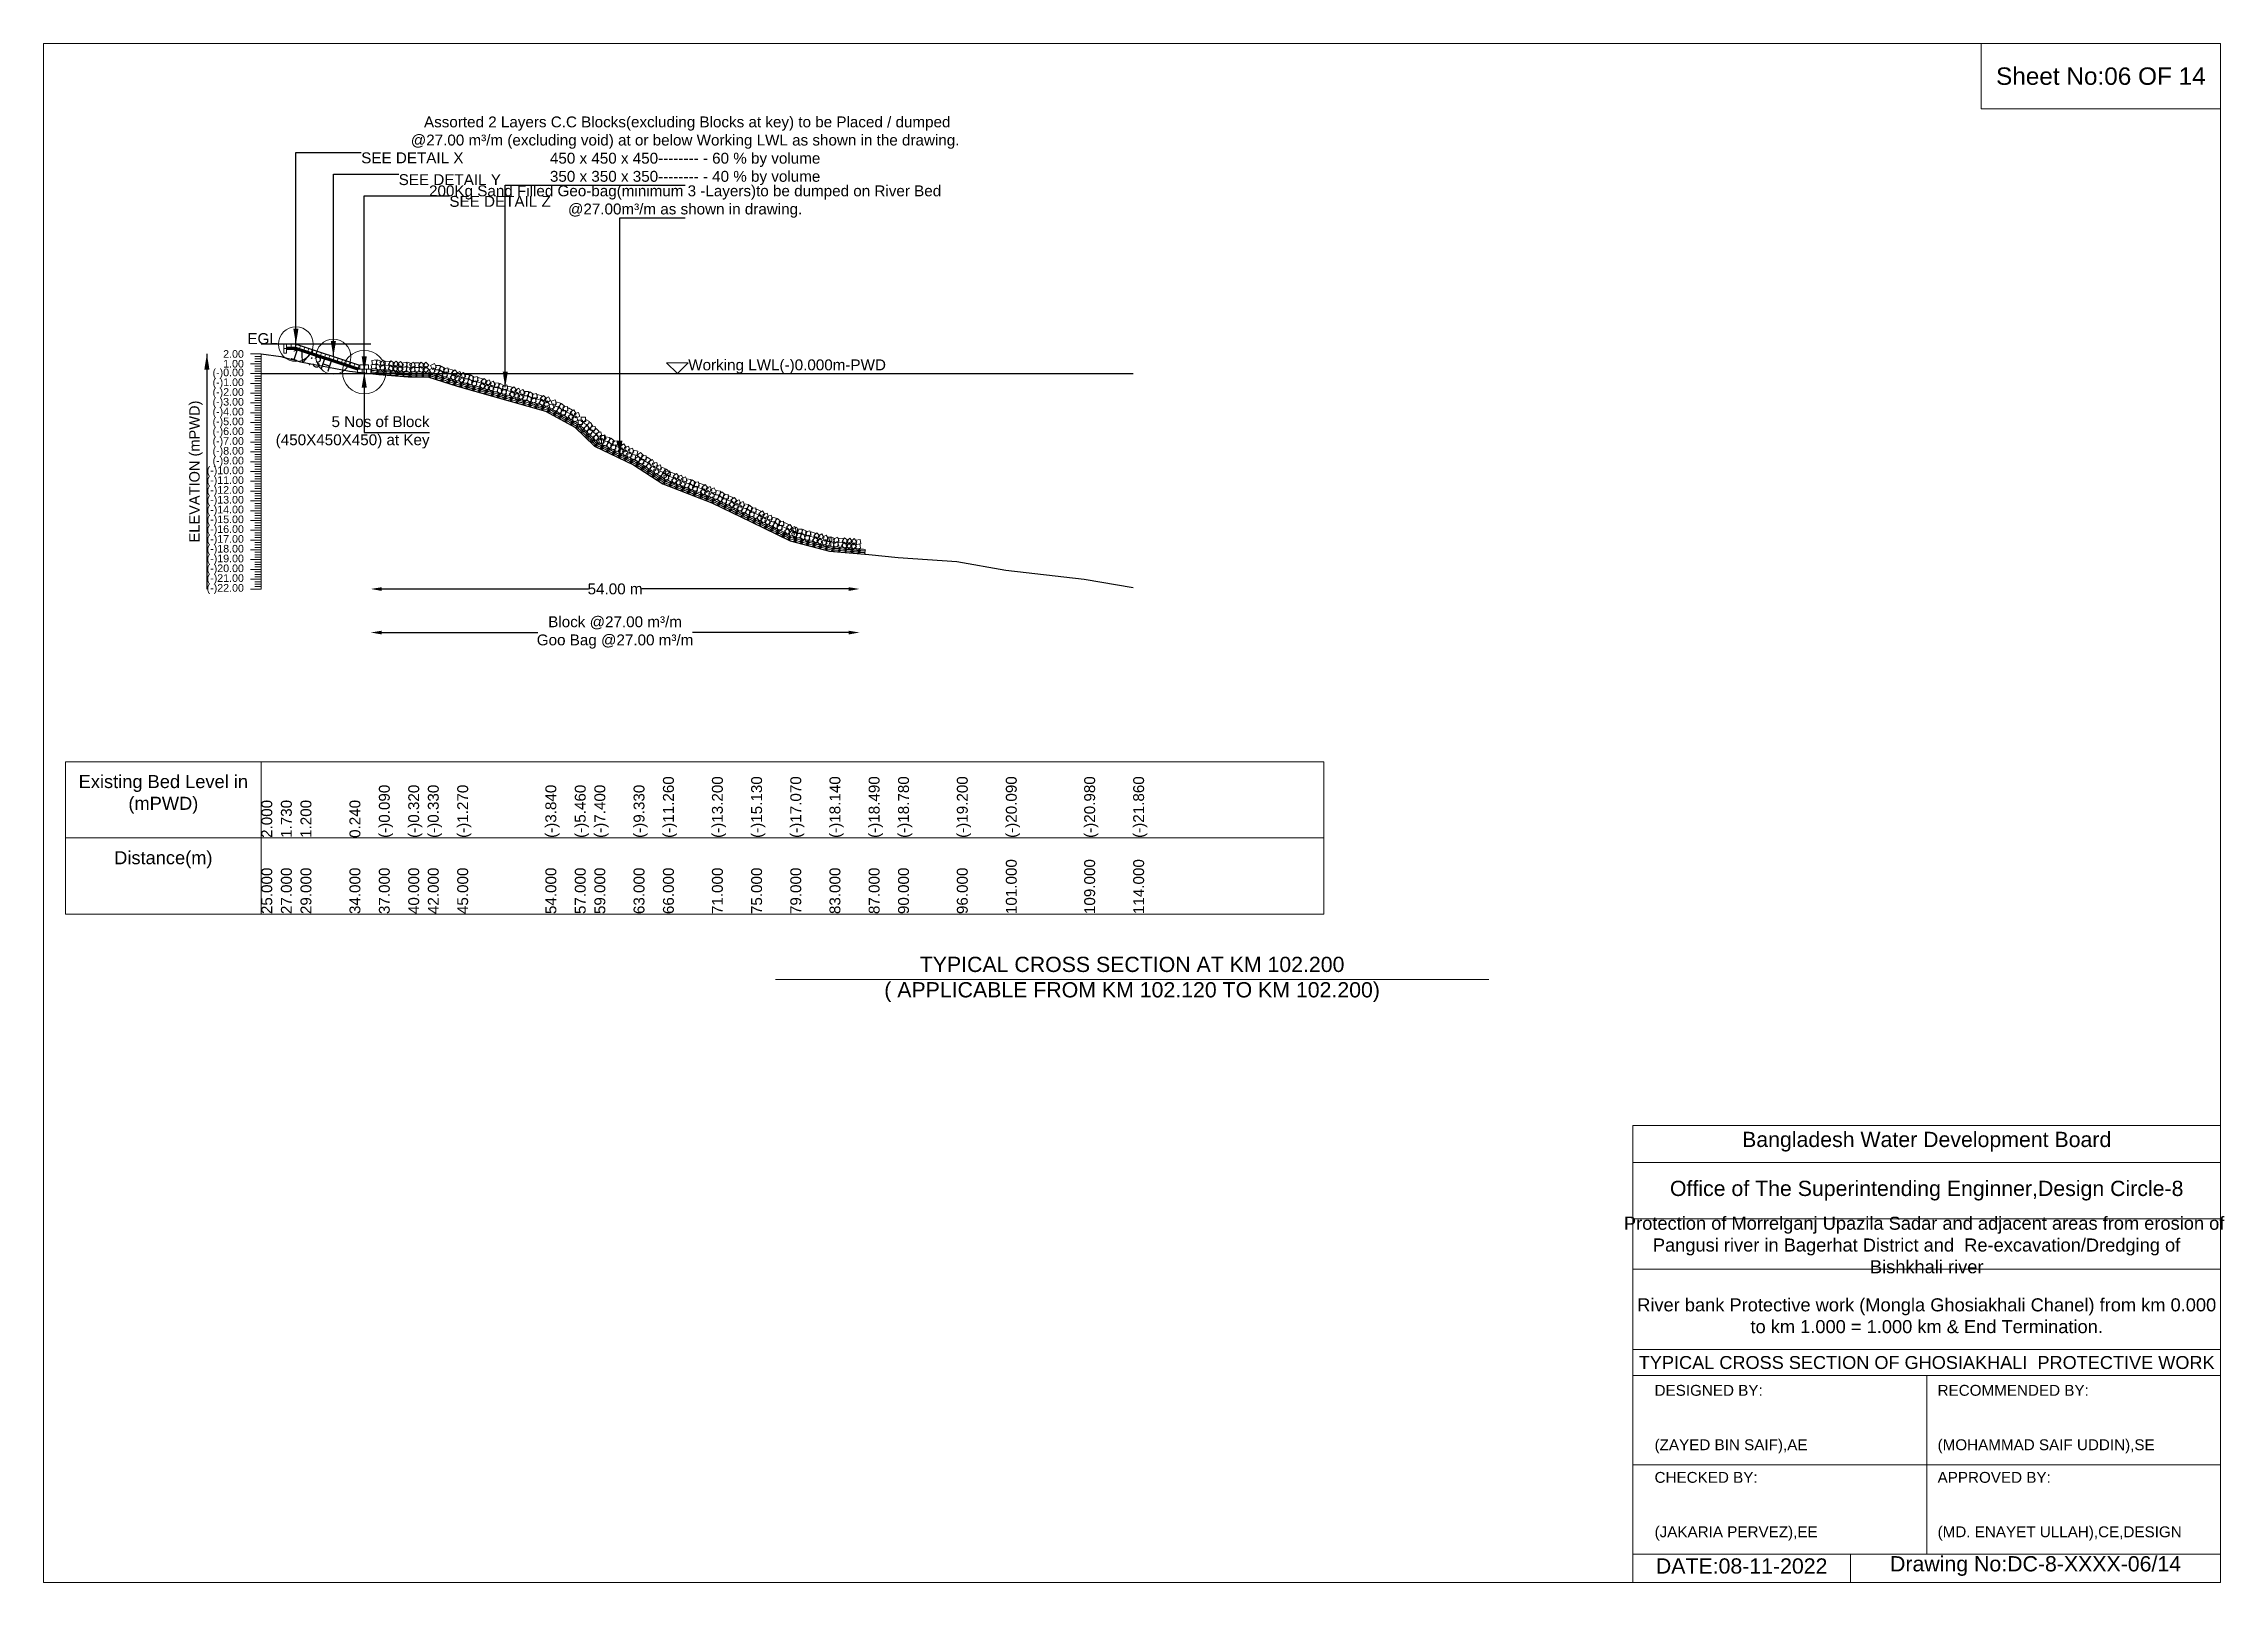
# Model space of a CAD drawing. Header units: inches. Extents: x 89000 to 305017, y -7071 to 0.
# Drawn here: x 175000 to 185017, y -7071 to 0 of the extents above; entities that cross this region are included whole.
import ezdxf

# ---------------------------------------------------------------- set-up
doc = ezdxf.new("R2010")
doc.units = ezdxf.units.IN
doc.header["$LTSCALE"] = 7
doc.header["$MEASUREMENT"] = 0
for name, color, linetype, lineweight in [('Cross section Data Border', 7, 'Continuous', 9), ('Cross Section Labels', 7, 'Continuous', 9), ('Existing_Bed_Level for Xsection', 7, 'Continuous', 25), ('Long Section Labels', 7, 'Continuous', 9)]:
    doc.layers.add(name, color=color, linetype=linetype, lineweight=lineweight)
doc.styles.get("Standard").update_dxf_attribs({"font": 'arial.ttf'})
doc.dimstyles.new('Appron Lebeling Style', dxfattribs={"dimtxt": 50, "dimasz": 50, "dimexe": 0.18, "dimexo": 0.0625, "dimgap": 0.09, "dimtad": 0, "dimtih": 1, "dimtoh": 1, "dimdec": 4, "dimzin": 0, "dimdsep": 46, "dimtxsty": 'Standard', "dimcen": 0.09, "dimse1": 1, "dimse2": 1, "dimadec": 0, "dimazin": 0, "dimtfac": 1, "dimtdec": 4, "dimtofl": 0, "dimtmove": 0, "dimatfit": 3, "dimfxl": 1, "dimtolj": 1, "dimtzin": 0, "dimarcsym": 0})
doc.dimstyles.get("Standard").update_dxf_attribs({"dimtxt": 0.18, "dimasz": 0.18, "dimexe": 0.18, "dimexo": 0.0625, "dimgap": 0.09, "dimtad": 0, "dimtih": 1, "dimtoh": 1, "dimdec": 4, "dimzin": 0, "dimdsep": 46, "dimtxsty": 'Standard', "dimcen": 0.09, "dimadec": 0, "dimazin": 0, "dimtfac": 1, "dimtdec": 4, "dimtofl": 0, "dimtmove": 0, "dimatfit": 3, "dimfxl": 1, "dimtolj": 1, "dimtzin": 0, "dimarcsym": 0})

msp = doc.modelspace()

# ---------------------------------------------------------------- texts
at = {"layer": 'Cross section Data Border', "char_height": 60, "width": 800, "attachment_point": 5}
for s, insert in [('Existing Bed Level in (mPWD)', (175550, -3450)), ('Distance(m)', (175550, -3750))]:
    msp.add_mtext(s, dxfattribs=dict(at, insert=insert))
at = {"layer": 'Cross Section Labels'}
for s, insert, char_height, attachment_point in [('Sheet No:06 OF 14', (184450, -150), 80, 5), (' Assorted 2 Layers C.C Blocks(excluding Blocks at key) to be Placed / dumped^J@27.00 m³/m (excluding void) at or below Working LWL as shown in the drawing.^J450 x 450 x 450-------- - 60 % by volume^J350 x 350 x 350-------- - 40 % by volume', (177946.79597, -650), 50, 8), ('SEE DETAIL X', (176458.93182, -500), 50, 1), ('SEE DETAIL Y', (176631.05682, -600), 50, 1), ('200Kg Sand Filled Geo-bag(minimum 3 -Layers)to be dumped on River Bed^J@27.00m³/m as shown in drawing.', (177946.79597, -800), 50, 8), ('SEE DETAIL Z', (176863.93182, -700), 50, 1), ('EGL', (176075.74107, -1381.3), 50, 9), ('Working LWL(-)0.000m-PWD', (177961.18182, -1516.3), 50, 7), ('5 Nos of Block ^J(450X450X450) at Key', (176772.80682, -1786.3), 50, 6), ('TYPICAL CROSS SECTION AT KM 102.200^J( APPLICABLE FROM KM 102.120 TO KM 102.200)', (180000, -4300), 70, 5), ('Bangladesh Water Development Board', (183650, -5046), 70, 5), ('Office of The Superintending Enginner,Design Circle-8', (183650, -5271), 70, 5)]:
    msp.add_mtext(s, dxfattribs=dict(at, insert=insert, char_height=char_height, attachment_point=attachment_point))
at = {"layer": 'Cross Section Labels', "insert": (176237.87919, -1431.33287), "char_height": 50, "attachment_point": 2, "rotation": 341.565051177}
msp.add_mtext('1V:3H', dxfattribs=at)
at = {"layer": 'Cross Section Labels'}
for s, insert, char_height, width, attachment_point in [('Protection of Morrelganj Upazila Sadar and adjacent areas from erosion of  Pangusi river in Bagerhat District and  Re-excavation/Dredging of     Bishkhali river', (183650, -5521), 60, 2800, 5), ('River bank Protective work (Mongla Ghosiakhali Chanel) from km 0.000 to km 1.000 = 1.000 km & End Termination.', (183650, -5846), 60, 2700, 5), ('TYPICAL CROSS SECTION OF GHOSIAKHALI  PROTECTIVE WORK', (183650, -6061), 59.5765532, 2800, 5), ('DESIGNED BY:^J^J^J(ZAYED BIN SAIF),AE', (182400, -6321), 50, 1400, 4), ('RECOMMENDED BY:^J^J^J(MOHAMMAD SAIF UDDIN),SE', (183700, -6321), 50, 1400, 4), ('CHECKED BY:^J^J^J(JAKARIA PERVEZ),EE', (182400, -6721), 50, 1400, 4), ('APPROVED BY:^J^J^J(MD. ENAYET ULLAH),CE,DESIGN', (183700, -6721), 50, 1400, 4), ('DATE:08-11-2022', (182800, -6996), 70, 1400, 5), ('Drawing No:DC-8-XXXX-06/14', (184150, -6996), 70, 2200, 5)]:
    msp.add_mtext(s, dxfattribs=dict(at, insert=insert, char_height=char_height, width=width, attachment_point=attachment_point))
at = {"layer": 'Long Section Labels', "char_height": 35, "attachment_point": 6}
for s, insert in [('(-)0.00', (175920, -1516.3)), ('2.00', (175920, -1426.3)), ('1.00', (175920, -1471.3)), ('(-)1.00', (175920, -1561.3)), ('(-)2.00', (175920, -1606.3)), ('(-)3.00', (175920, -1651.3)), ('(-)4.00', (175920, -1696.3)), ('(-)5.00', (175920, -1741.3)), ('(-)6.00', (175920, -1786.3)), ('(-)7.00', (175920, -1831.3)), ('(-)8.00', (175920, -1876.3)), ('(-)9.00', (175920, -1921.3)), ('(-)10.00', (175920, -1966.3)), ('(-)11.00', (175920, -2011.3)), ('(-)12.00', (175920, -2056.3)), ('(-)13.00', (175920, -2101.3)), ('(-)14.00', (175920, -2146.3)), ('(-)15.00', (175920, -2191.3)), ('(-)16.00', (175920, -2236.3)), ('(-)17.00', (175920, -2281.3)), ('(-)18.00', (175920, -2326.3)), ('(-)19.00', (175920, -2371.3)), ('(-)20.00', (175920, -2416.3)), ('(-)21.00', (175920, -2461.3)), ('(-)22.00', (175920, -2506.3))]:
    msp.add_mtext(s, dxfattribs=dict(at, insert=insert))
at = {"layer": 'Long Section Labels', "rotation": 90}
for s, insert, char_height, attachment_point in [('ELEVATION (mPWD)', (175700, -1966.3), 48, 5), ('(-)11.260', (177845, -3650), 50, 1), ('(-)13.200', (178070, -3650), 50, 1), ('(-)15.130', (178250, -3650), 50, 1), ('(-)17.070', (178430, -3650), 50, 1), ('(-)18.140', (178610, -3650), 50, 1), ('(-)18.490', (178790, -3650), 50, 1), ('(-)18.780', (178925, -3650), 50, 1), ('(-)19.200', (179195, -3650), 50, 1), ('(-)20.090', (179420, -3650), 50, 1), ('(-)20.980', (179780, -3650), 50, 1), ('(-)21.860', (180005, -3650), 50, 1), ('2.000', (176000, -3650), 50, 1), ('1.730', (176090, -3650), 50, 1), ('1.200', (176180, -3650), 50, 1), ('0.240', (176405, -3650), 50, 1), ('(-)0.090', (176540, -3650), 50, 1), ('(-)0.320', (176675, -3650), 50, 1), ('(-)0.330', (176765, -3650), 50, 1), ('(-)1.270', (176900, -3650), 50, 1), ('(-)3.840', (177305, -3650), 50, 1), ('(-)5.460', (177440, -3650), 50, 1), ('(-)7.400', (177530, -3650), 50, 1), ('(-)9.330', (177710, -3650), 50, 1), ('25.000', (176000, -4000), 50, 1), ('27.000', (176090, -4000), 50, 1), ('29.000', (176180, -4000), 50, 1), ('34.000', (176405, -4000), 50, 1), ('37.000', (176540, -4000), 50, 1), ('40.000', (176675, -4000), 50, 1), ('42.000', (176765, -4000), 50, 1), ('45.000', (176900, -4000), 50, 1), ('54.000', (177305, -4000), 50, 1), ('57.000', (177440, -4000), 50, 1), ('59.000', (177530, -4000), 50, 1), ('63.000', (177710, -4000), 50, 1), ('66.000', (177845, -4000), 50, 1), ('71.000', (178070, -4000), 50, 1), ('75.000', (178250, -4000), 50, 1), ('79.000', (178430, -4000), 50, 1), ('83.000', (178610, -4000), 50, 1), ('87.000', (178790, -4000), 50, 1), ('90.000', (178925, -4000), 50, 1), ('96.000', (179195, -4000), 50, 1), ('101.000', (179420, -4000), 50, 1), ('109.000', (179780, -4000), 50, 1), ('114.000', (180005, -4000), 50, 1)]:
    msp.add_mtext(s, dxfattribs=dict(at, insert=insert, char_height=char_height, attachment_point=attachment_point))

# ---------------------------------------------------------------- blocks, each defined once
blk = doc.blocks.new('*D47')
at = {"layer": 'Cross Section Labels', "color": 0, "lineweight": -2, "transparency": 16777216}
for p, q in [((176553, -2506), (177503, -2506)), ((178698, -2506), (177748, -2506))]:
    blk.add_line(p, q, dxfattribs=at)
at = {"layer": 'Cross Section Labels', "color": 0, "transparency": 16777216}
for points in [[(176553, -2498), (176553, -2515), (176503, -2506)], [(178698, -2498), (178698, -2515), (178748, -2506)]]:
    blk.add_solid(points, dxfattribs=at)
at = {"layer": 'Defpoints', "color": 0, "transparency": 16777216}
for p in [(176503, -1516), (178748, -2345), (178748, -2506)]:
    blk.add_point(p, dxfattribs=at)
at = {"layer": 'Cross Section Labels', "color": 0, "transparency": 16777216, "insert": (177625, -2506), "char_height": 50, "attachment_point": 5}
blk.add_mtext('\\A1;54.00 m', dxfattribs=at)
blk = doc.blocks.new('*D48')
at = {"layer": 'Cross Section Labels', "color": 0, "lineweight": -2, "transparency": 16777216}
for p, q in [((176553, -2706), (177270, -2706)), ((178698, -2706), (177981, -2706))]:
    blk.add_line(p, q, dxfattribs=at)
at = {"layer": 'Cross Section Labels', "color": 0, "transparency": 16777216}
for points in [[(176553, -2698), (176553, -2715), (176503, -2706)], [(178698, -2698), (178698, -2715), (178748, -2706)]]:
    blk.add_solid(points, dxfattribs=at)
at = {"layer": 'Defpoints', "color": 0, "transparency": 16777216}
for p in [(176503, -1516), (178748, -2345), (178748, -2706)]:
    blk.add_point(p, dxfattribs=at)
at = {"layer": 'Cross Section Labels', "color": 0, "transparency": 16777216, "insert": (177625, -2706), "char_height": 50, "attachment_point": 5}
blk.add_mtext('\\A1;Block @27.00 m³/m ^JGoo Bag @27.00 m³/m ', dxfattribs=at)

# ---------------------------------------------------------------- dimensions: what is measured, and where the dimension line sits
at = {"layer": 'Cross Section Labels'}
for base, text, picture, middle in [((178747.60285, -2506.3), '54.00 m', '*D47', (177625.39233, -2506.3)), ((178747.60285, -2706.3), 'Block @27.00 m³/m ^JGoo Bag @27.00 m³/m ', '*D48', (177625.39233, -2706.3))]:
    dim = msp.add_linear_dim(base=base, p1=(176503.18182, -1516.3), p2=(178747.60285, -2344.64025), text=text, dimstyle='Appron Lebeling Style', dxfattribs=at)
    dim.commit()
    dim.dimension.update_dxf_attribs({"geometry": picture, "text_midpoint": middle})

# ---------------------------------------------------------------- linework, layer by layer
at = {"layer": 'Cross section Data Border'}
msp.add_lwpolyline([(175100, -3300), (180881.41334, -3300), (180881.41334, -4000), (175100, -4000)], close=True, dxfattribs=at)
for points in [[(176000, -3300), (176000, -4000)], [(175100, -3650), (180881.41334, -3650)]]:
    msp.add_lwpolyline(points, dxfattribs=at)
at = {"layer": 'Cross Section Labels'}
for points in [[(175000, 0), (185000, 0), (185000, -7071), (175000, -7071)], [(183900, 0), (185000, 0), (185000, -300), (183900, -300)], [(177911.18182, -1516.3), (177961.18182, -1466.3), (177861.18182, -1466.3)]]:
    msp.add_lwpolyline(points, close=True, dxfattribs=at)
for points in [[(178362, -4300), (180000, -4300), (181638, -4300)], [(182300, -7071), (182300, -4971), (185000, -4971)], [(182300, -5141), (185000, -5141)], [(182300, -5401), (185000, -5401)], [(182300, -5631), (185000, -5631)], [(182300, -6001), (185000, -6001)], [(182300, -6121), (185000, -6121)], [(183650, -6121), (183650, -6941)], [(182300, -6531), (185000, -6531)], [(182300, -6941), (185000, -6941)], [(183300, -6941), (183300, -7071)]]:
    msp.add_lwpolyline(points, dxfattribs=at)
for centre, radius in [((176158.93182, -1381.3), 80), ((176331.05682, -1438.675), 80), ((176472.80682, -1509.55), 100)]:
    msp.add_circle(centre, radius, dxfattribs=at)
at = {"layer": 'Existing_Bed_Level for Xsection'}
for points in [[(176503.18182, -1381.3), (176000, -1381.3)], [(176452.55682, -1479.175), (176161.01014, -1381.99278), (176158.93182, -1381.3), (176156.74107, -1381.3), (176116.24107, -1381.3)], [(176116.24107, -1394.8), (176156.74107, -1394.8), (176452.55682, -1493.40525)], [(176116.24107, -1399.3), (176156.01082, -1399.3), (176446.26082, -1496.05)], [(176000, -1426.3), (176090, -1438.45), (176180, -1462.3), (176405, -1505.5), (176540, -1520.35), (176675, -1530.7), (176765, -1531.15), (176900, -1573.45), (177305, -1689.1), (177440, -1762), (177530, -1849.3), (177710, -1936.15), (177845, -2023), (178070, -2110.3), (178250, -2197.15), (178430, -2284.45), (178610, -2332.6), (178790, -2348.35), (178925, -2361.4), (179195, -2380.3), (179420, -2420.35), (179780, -2460.4), (180005, -2500)], [(176116.24107, -1403.8), (176155.28057, -1403.8), (176442.43182, -1499.51708)], [(176000, -1516.3), (180005, -1516.3)]]:
    msp.add_lwpolyline(points, dxfattribs=at)
at = {"layer": 'Long Section Labels'}
for points in [[(176116.24107, -1381.3), (176102.74107, -1381.3), (176102.74107, -1401.55), (176116.24107, -1401.55)], [(176116.24107, -1401.55), (176102.74107, -1401.55), (176102.74107, -1421.8), (176116.24107, -1421.8)], [(176136.49107, -1381.3), (176116.24107, -1381.3), (176116.24107, -1394.8), (176136.49107, -1394.8)], [(176156.74107, -1381.3), (176136.49107, -1381.3), (176136.49107, -1394.8), (176156.74107, -1394.8)], [(176180.22098, -1388.39639), (176161.01014, -1381.99278), (176156.74107, -1394.8), (176175.95191, -1401.20361)], [(176199.43182, -1394.8), (176180.22098, -1388.39639), (176175.95191, -1401.20361), (176195.16274, -1407.60722)], [(176218.64265, -1401.20361), (176199.43182, -1394.8), (176195.16274, -1407.60722), (176214.37358, -1414.01084)], [(176237.85349, -1407.60722), (176218.64265, -1401.20361), (176214.37358, -1414.01084), (176233.58442, -1420.41445)], [(176257.06433, -1414.01084), (176237.85349, -1407.60722), (176233.58442, -1420.41445), (176252.79525, -1426.81806)], [(176276.27517, -1420.41445), (176257.06433, -1414.01084), (176252.79525, -1426.81806), (176272.00609, -1433.22167)], [(176295.486, -1426.81806), (176276.27517, -1420.41445), (176272.00609, -1433.22167), (176291.21693, -1439.62529)], [(176314.69684, -1433.22167), (176295.486, -1426.81806), (176291.21693, -1439.62529), (176310.42776, -1446.0289)], [(176333.90768, -1439.62529), (176314.69684, -1433.22167), (176310.42776, -1446.0289), (176329.6386, -1452.43251)], [(176353.11851, -1446.0289), (176333.90768, -1439.62529), (176329.6386, -1452.43251), (176348.84944, -1458.83612)], [(176372.32935, -1452.43251), (176353.11851, -1446.0289), (176348.84944, -1458.83612), (176368.06027, -1465.23973)], [(176391.54019, -1458.83612), (176372.32935, -1452.43251), (176368.06027, -1465.23973), (176387.27111, -1471.64335)], [(176410.75102, -1465.23973), (176391.54019, -1458.83612), (176387.27111, -1471.64335), (176406.48195, -1478.04696)], [(176429.96186, -1471.64335), (176410.75102, -1465.23973), (176406.48195, -1478.04696), (176425.69278, -1484.45057)], [(176449.1727, -1478.04696), (176429.96186, -1471.64335), (176425.69278, -1484.45057), (176444.90362, -1490.85418)], [(176462.68182, -1496.05), (176442.43182, -1496.05), (176442.43182, -1516.3), (176462.68182, -1516.3)], [(176472.80682, -1475.8), (176452.55682, -1475.8), (176452.55682, -1496.05), (176472.80682, -1496.05)], [(176482.93182, -1496.05), (176462.68182, -1496.05), (176462.68182, -1516.3), (176482.93182, -1516.3)], [(176493.05682, -1475.8), (176472.80682, -1475.8), (176472.80682, -1496.05), (176493.05682, -1496.05)], [(176503.18182, -1496.05), (176482.93182, -1496.05), (176482.93182, -1516.3), (176503.18182, -1516.3)], [(176525.33264, -1472.9853), (176505.31747, -1476.06028), (176508.39245, -1496.07545), (176528.40762, -1493.00047)], [(176527.54679, -1452.85672), (176507.53162, -1455.93169), (176510.6066, -1475.94686), (176530.62177, -1472.87189)], [(176550.1013, -1480.9865), (176531.23312, -1473.63436), (176523.88097, -1492.50254), (176542.74916, -1499.85469)], [(176552.31545, -1460.85792), (176533.44726, -1453.50577), (176526.09512, -1472.37395), (176544.9633, -1479.7261)], [(176560.83384, -1474.90583), (176542.56893, -1483.6497), (176551.31279, -1501.91462), (176569.57771, -1493.17075)], [(176562.3818, -1454.71508), (176544.11688, -1463.45895), (176552.86075, -1481.72387), (176571.12567, -1472.98)], [(176587.13342, -1480.63679), (176566.94267, -1479.08883), (176565.39472, -1499.27958), (176585.58546, -1500.82754)], [(176588.68138, -1460.44604), (176568.49063, -1458.89808), (176566.94267, -1479.08883), (176587.13342, -1480.63679)], [(176610.52707, -1488.85983), (176593.8085, -1477.43389), (176582.38257, -1494.15246), (176599.10113, -1505.57839)], [(176612.07503, -1468.66908), (176595.35646, -1457.24314), (176583.93052, -1473.96171), (176600.64909, -1485.38764)], [(176617.74582, -1478.77752), (176602.36899, -1491.95384), (176615.54531, -1507.33068), (176630.92214, -1494.15435)], [(176619.29378, -1458.58677), (176603.91694, -1471.76309), (176617.09327, -1487.13993), (176632.4701, -1473.96361)], [(176651.11376, -1495.69094), (176637.9252, -1480.32461), (176622.55886, -1493.51317), (176635.74743, -1508.87951)], [(176652.66172, -1475.50019), (176639.47316, -1460.13386), (176624.10682, -1473.32242), (176637.29538, -1488.68876)], [(176665.11113, -1484.33142), (176645.20847, -1488.06595), (176648.943, -1507.96861), (176668.84566, -1504.23408)], [(176666.65908, -1464.14067), (176646.75643, -1467.8752), (176650.49096, -1487.77786), (176670.39361, -1484.04333)], [(176690.1306, -1491.50998), (176671.02982, -1484.78519), (176664.30503, -1503.88596), (176683.4058, -1510.61076)], [(176691.67855, -1471.31923), (176672.57778, -1464.59444), (176665.85298, -1483.69521), (176684.95376, -1490.42001)], [(176698.88708, -1483.91506), (176681.29365, -1493.94172), (176691.32031, -1511.53515), (176708.91373, -1501.50849)], [(176698.98833, -1463.66532), (176681.3949, -1473.69197), (176691.42156, -1491.2854), (176709.01498, -1481.25874)], [(176725.52894, -1487.7521), (176705.27919, -1487.65086), (176705.17794, -1507.9006), (176725.42769, -1508.00185)], [(176725.63019, -1467.50236), (176705.38044, -1467.40111), (176705.27919, -1487.65086), (176725.52894, -1487.7521)], [(176749.45037, -1494.2825), (176731.95809, -1484.08042), (176721.756, -1501.5727), (176739.24829, -1511.77479)], [(176749.55162, -1474.03276), (176732.05934, -1463.83067), (176721.85725, -1481.32295), (176739.34953, -1491.52504)], [(176755.93023, -1483.71015), (176741.53423, -1497.95156), (176755.77564, -1512.34755), (176770.17164, -1498.10615)], [(176756.03148, -1463.4604), (176741.63548, -1477.70181), (176755.87689, -1492.09781), (176770.27289, -1477.8564)], [(176798.99207, -1507.13427), (176789.6024, -1489.19279), (176771.66092, -1498.58246), (176781.05059, -1516.52393)], [(176805.04681, -1487.81064), (176795.65714, -1469.86916), (176777.71566, -1479.25883), (176787.10533, -1497.2003)], [(176815.18787, -1499.2184), (176794.95543, -1498.37535), (176794.11238, -1518.6078), (176814.34483, -1519.45084)], [(176821.24261, -1479.89477), (176801.01016, -1479.05172), (176800.16712, -1499.28417), (176820.39956, -1500.12721)], [(176837.94831, -1511.84646), (176820.85238, -1500.99328), (176809.9992, -1518.08921), (176827.09513, -1528.94239)], [(176844.00305, -1492.52283), (176826.90712, -1481.66965), (176816.05394, -1498.76558), (176833.14987, -1509.61876)], [(176857.03129, -1489.61335), (176837.26653, -1494.01977), (176841.67295, -1513.78454), (176861.43772, -1509.37811)], [(176881.36494, -1501.11923), (176862.04131, -1495.0645), (176855.98657, -1514.38813), (176875.3102, -1520.44286)], [(176902.30612, -1514.39884), (176888.58981, -1499.50168), (176873.69265, -1513.21799), (176887.40895, -1528.11515)], [(176850.97656, -1508.93698), (176831.21179, -1513.3434), (176835.61821, -1533.10817), (176855.38298, -1528.70174)], [(176875.3102, -1520.44286), (176855.98657, -1514.38813), (176849.93183, -1533.71176), (176869.25546, -1539.76649)], [(176896.25138, -1533.72247), (176882.53507, -1518.82531), (176867.63791, -1532.54162), (176881.35422, -1547.43878)], [(176905.55506, -1525.52462), (176887.60611, -1534.9), (176896.98149, -1552.84895), (176914.93044, -1543.47357)], [(176911.6098, -1506.20099), (176893.66085, -1515.57637), (176903.03622, -1533.52532), (176920.98517, -1524.14994)], [(176933.63635, -1548.65204), (176923.79243, -1530.95572), (176906.09611, -1540.79963), (176915.94002, -1558.49595)], [(176939.19659, -1529.18036), (176929.35268, -1511.48404), (176911.65636, -1521.32795), (176921.50027, -1539.02428)], [(176949.62513, -1540.32594), (176929.37777, -1539.99886), (176929.05069, -1560.24622), (176949.29804, -1560.5733)], [(176955.18537, -1520.85427), (176934.93801, -1520.52718), (176934.61093, -1540.77454), (176954.85829, -1541.10162)], [(176972.70004, -1552.36978), (176955.33303, -1541.95587), (176944.91912, -1559.32288), (176962.28613, -1569.73678)], [(176978.26029, -1532.8981), (176960.89328, -1522.48419), (176950.47937, -1539.8512), (176967.84638, -1550.26511)], [(176985.64989, -1549.12917), (176966.00386, -1554.03794), (176970.91262, -1573.68397), (176990.55865, -1568.77521)], [(176991.21014, -1529.6575), (176971.56411, -1534.56626), (176976.47287, -1554.21229), (176996.1189, -1549.30353)], [(177010.26889, -1560.0111), (176990.79722, -1554.45086), (176985.23697, -1573.92253), (177004.70865, -1579.48278)], [(177015.82914, -1540.53942), (176996.35746, -1534.97918), (176990.79722, -1554.45086), (177010.26889, -1560.0111)], [(177031.54175, -1572.75264), (177017.45019, -1558.20993), (177002.90747, -1572.30148), (177016.99903, -1586.8442)], [(177037.10199, -1553.28097), (177023.01044, -1538.73825), (177008.46772, -1552.8298), (177022.55927, -1567.37252)], [(177040.63346, -1564.32032), (177022.9293, -1574.15014), (177032.75912, -1591.85429), (177050.46327, -1582.02448)], [(177046.1937, -1544.84864), (177028.48954, -1554.67846), (177038.31936, -1572.38262), (177056.02352, -1562.5528)], [(177069.93808, -1587.57376), (177060.09417, -1569.87743), (177042.39784, -1579.72135), (177052.24176, -1597.41767)], [(177075.49833, -1568.10208), (177065.65441, -1550.40576), (177047.95809, -1560.24967), (177057.802, -1577.94599)], [(177085.92686, -1579.24766), (177065.6795, -1578.92058), (177065.35242, -1599.16794), (177085.59978, -1599.49502)], [(177091.4871, -1559.77598), (177071.23975, -1559.4489), (177070.91266, -1579.69626), (177091.16002, -1580.02334)], [(177109.00177, -1591.29149), (177091.63477, -1580.87758), (177081.22086, -1598.24459), (177098.58786, -1608.6585)], [(177114.56202, -1571.81982), (177097.19501, -1561.40591), (177086.7811, -1578.77292), (177104.14811, -1589.18683)], [(177121.95163, -1588.05089), (177102.30559, -1592.95965), (177107.21436, -1612.60568), (177126.86039, -1607.69692)], [(177127.51187, -1568.57922), (177107.86584, -1573.48798), (177112.7746, -1593.13401), (177132.42063, -1588.22525)], [(177146.57063, -1598.93282), (177127.09895, -1593.37257), (177121.53871, -1612.84425), (177141.01038, -1618.40449)], [(177152.13087, -1579.46114), (177132.6592, -1573.9009), (177127.09895, -1593.37257), (177146.57063, -1598.93282)], [(177167.84348, -1611.67436), (177153.75192, -1597.13164), (177139.20921, -1611.2232), (177153.30076, -1625.76591)], [(177173.40372, -1592.20268), (177159.31217, -1577.65997), (177144.76945, -1591.75152), (177158.86101, -1606.29424)], [(177182.49543, -1583.77036), (177164.79128, -1593.60018), (177174.6211, -1611.30434), (177192.32525, -1601.47452)], [(177211.80006, -1607.0238), (177201.95615, -1589.32747), (177184.25982, -1599.17139), (177194.10374, -1616.86771)], [(177227.78884, -1598.6977), (177207.54148, -1598.37062), (177207.2144, -1618.61798), (177227.46176, -1618.94506)], [(177250.86375, -1610.74153), (177233.49674, -1600.32762), (177223.08283, -1617.69463), (177240.44984, -1628.10854)], [(177176.93519, -1603.24204), (177159.23103, -1613.07185), (177169.06085, -1630.77601), (177186.76501, -1620.94619)], [(177206.23981, -1626.49547), (177196.3959, -1608.79915), (177178.69958, -1618.64306), (177188.54349, -1636.33939)], [(177222.22859, -1618.16938), (177201.98123, -1617.84229), (177201.65415, -1638.08965), (177221.90151, -1638.41673)], [(177245.30351, -1630.21321), (177227.9365, -1619.7993), (177217.52259, -1637.16631), (177234.8896, -1647.58022)], [(177258.25336, -1626.97261), (177238.60733, -1631.88137), (177243.51609, -1651.5274), (177263.16212, -1646.61864)], [(177263.8136, -1607.50093), (177244.16757, -1612.40969), (177249.07633, -1632.05573), (177268.72237, -1627.14696)], [(177282.87236, -1637.85453), (177263.40068, -1632.29429), (177257.84044, -1651.76597), (177277.31212, -1657.32621)], [(177288.43261, -1618.38286), (177268.96093, -1612.82261), (177263.40068, -1632.29429), (177282.87236, -1637.85453)], [(177304.14521, -1650.59608), (177290.05366, -1636.05336), (177275.51094, -1650.14491), (177289.60249, -1664.68763)], [(177309.70546, -1631.1244), (177295.6139, -1616.58168), (177281.07119, -1630.67324), (177295.16274, -1645.21595)], [(177313.23692, -1642.16375), (177295.53276, -1651.99357), (177305.36258, -1669.69773), (177323.06674, -1659.86791)], [(177318.79717, -1622.69208), (177301.09301, -1632.5219), (177310.92283, -1650.22605), (177328.62699, -1640.39623)], [(177346.75975, -1674.05452), (177340.95635, -1654.65392), (177321.55576, -1660.45732), (177327.35915, -1679.85791)], [(177356.38151, -1656.23643), (177350.57812, -1636.83584), (177331.17752, -1642.63924), (177336.98092, -1662.03983)], [(177364.16608, -1669.36574), (177344.4639, -1664.68744), (177339.7856, -1684.38963), (177359.48778, -1689.06793)], [(177373.78784, -1651.54766), (177354.08566, -1646.86936), (177349.40736, -1666.57154), (177369.10954, -1671.24984)], [(177384.10711, -1686.09478), (177369.38925, -1672.18626), (177355.48073, -1686.90412), (177370.19859, -1700.81264)], [(177393.72888, -1668.2767), (177379.01102, -1654.36817), (177365.10249, -1669.08603), (177379.82036, -1682.99456)], [(177397.45096, -1685.71803), (177377.20882, -1686.28226), (177377.77305, -1706.5244), (177398.01519, -1705.96017)], [(177407.07273, -1667.89995), (177386.83059, -1668.46418), (177387.39482, -1688.70631), (177407.63695, -1688.14209)], [(177419.15002, -1701.64482), (177401.33193, -1692.02306), (177391.71017, -1709.84114), (177409.52825, -1719.46291)], [(177428.77178, -1683.82674), (177410.9537, -1674.20497), (177401.33193, -1692.02306), (177419.15002, -1701.64482)], [(177437.18104, -1718.66726), (177426.55068, -1701.43188), (177409.31531, -1712.06224), (177419.94566, -1729.29761)], [(177446.8028, -1700.84917), (177436.17245, -1683.6138), (177418.93708, -1694.24415), (177429.56743, -1711.47952)], [(177457.49666, -1694.57185), (177438.09145, -1700.3598), (177443.87939, -1719.76501), (177463.2846, -1713.97706)], [(177447.87489, -1712.38993), (177428.46968, -1718.17788), (177434.25763, -1737.58309), (177453.66284, -1731.79514)], [(177475.89567, -1750.73203), (177475.57927, -1730.4845), (177455.33174, -1730.8009), (177455.64814, -1751.04843)], [(177493.92117, -1750.94675), (177476.23005, -1741.0935), (177466.3768, -1758.78463), (177484.06793, -1768.63788)], [(177489.99489, -1736.19675), (177489.67849, -1715.94922), (177469.43096, -1716.26562), (177469.74737, -1736.51315)], [(177508.0204, -1736.41147), (177490.32927, -1726.55822), (177480.47602, -1744.24935), (177498.16715, -1754.10259)], [(177508.5694, -1772.46267), (177498.18203, -1755.07978), (177480.79914, -1765.46715), (177491.18651, -1782.85004)], [(177522.66862, -1757.92739), (177512.28125, -1740.5445), (177494.89836, -1750.93187), (177505.28573, -1768.31476)], [(177521.51404, -1775.72405), (177501.87947, -1770.76965), (177496.92506, -1790.40422), (177516.55963, -1795.35862)], [(177538.07208, -1796.94533), (177523.5368, -1782.84611), (177509.43758, -1797.38139), (177523.97286, -1811.48061)], [(177535.61326, -1761.18877), (177515.97869, -1756.23437), (177511.02429, -1775.86894), (177530.65886, -1780.82334)], [(177552.17131, -1782.41005), (177537.63603, -1768.31082), (177523.5368, -1782.84611), (177538.07208, -1796.94533)], [(177550.8024, -1818.2249), (177545.25243, -1798.75029), (177525.77782, -1804.30026), (177531.3278, -1823.77487)], [(177564.90163, -1803.68962), (177559.35165, -1784.21501), (177539.87705, -1789.76498), (177545.42702, -1809.23959)], [(177576.89837, -1800.5525), (177556.65059, -1800.85277), (177556.95087, -1821.10055), (177577.19864, -1820.80027)], [(177584.0545, -1816.16726), (177577.3731, -1797.05126), (177558.2571, -1803.73267), (177564.93851, -1822.84866)], [(177562.79914, -1815.08778), (177542.55137, -1815.38806), (177542.85165, -1835.63583), (177563.09942, -1835.33555)], [(177575.25466, -1834.40527), (177568.57325, -1815.28928), (177549.45726, -1821.97069), (177556.13867, -1841.08668)], [(177592.42925, -1828.9282), (177572.53436, -1825.15255), (177568.7587, -1845.04744), (177588.6536, -1848.8231)], [(177601.2291, -1810.69019), (177581.3342, -1806.91453), (177577.55854, -1826.80942), (177597.45344, -1830.58508)], [(177613.11188, -1844.7312), (177597.77553, -1831.50778), (177584.55211, -1846.84413), (177599.88846, -1860.06755)], [(177621.91172, -1826.49318), (177606.57537, -1813.26976), (177593.35195, -1828.60612), (177608.6883, -1841.82953)], [(177626.4247, -1843.74679), (177606.2293, -1845.23282), (177607.71532, -1865.42822), (177627.91072, -1863.9422)], [(177635.22454, -1825.50878), (177615.02914, -1826.99481), (177616.51517, -1847.19021), (177636.71057, -1845.70418)], [(177648.82696, -1858.66827), (177630.58894, -1849.86842), (177621.7891, -1868.10644), (177640.02711, -1876.90628)], [(177657.6268, -1840.43025), (177639.38878, -1831.63041), (177630.58894, -1849.86842), (177648.82696, -1858.66827)], [(177667.61492, -1874.85139), (177656.21024, -1858.11832), (177639.47717, -1869.523), (177650.88185, -1886.25607)], [(177676.41477, -1856.61337), (177665.01008, -1839.8803), (177648.27701, -1851.28499), (177659.68169, -1868.01806)], [(177678.01162, -1868.09329), (177658.89031, -1874.75948), (177665.5565, -1893.88079), (177684.67781, -1887.2146)], [(177686.81147, -1849.85527), (177667.69016, -1856.52146), (177674.35634, -1875.64277), (177693.47765, -1868.97658)], [(177702.92078, -1896.00418), (177696.23937, -1876.88818), (177677.12338, -1883.56959), (177683.80478, -1902.68558)], [(177711.72062, -1877.76616), (177705.03921, -1858.65016), (177685.92322, -1865.33157), (177692.60463, -1884.44757)], [(177720.09537, -1890.52711), (177700.20048, -1886.75145), (177696.42482, -1906.64634), (177716.31971, -1910.422)], [(177728.89522, -1872.28909), (177709.00032, -1868.51343), (177705.22466, -1888.40833), (177725.11956, -1892.18399)], [(177744.18146, -1910.30161), (177730.57022, -1895.30839), (177715.577, -1908.91962), (177729.18824, -1923.91285)], [(177755.13754, -1893.27144), (177741.5263, -1878.27821), (177726.53308, -1891.88945), (177740.14431, -1906.88267)], [(177768.47112, -1893.91614), (177748.24511, -1892.93088), (177747.25984, -1913.15689), (177767.48586, -1914.14216)], [(177788.88878, -1911.45555), (177771.85861, -1900.49947), (177760.90253, -1917.52965), (177777.9327, -1928.48573)], [(177757.51505, -1910.94632), (177737.28903, -1909.96105), (177736.30376, -1930.18707), (177756.52978, -1931.17234)], [(177777.9327, -1928.48573), (177760.90253, -1917.52965), (177749.94645, -1934.55982), (177766.97663, -1945.5159)], [(177794.60929, -1946.83709), (177785.32799, -1928.83931), (177767.33021, -1938.12062), (177776.61152, -1956.11839)], [(177805.56537, -1929.80691), (177796.28407, -1911.80914), (177778.28629, -1921.09044), (177787.56759, -1939.08822)], [(177805.75184, -1941.39586), (177785.96086, -1945.68302), (177790.24801, -1965.474), (177810.03899, -1961.18684)], [(177816.70792, -1924.36569), (177796.91694, -1928.65284), (177801.20409, -1948.44382), (177820.99507, -1944.15667)], [(177827.07534, -1972.13333), (177822.77242, -1952.34577), (177802.98487, -1956.64869), (177807.28778, -1976.43624)], [(177838.03142, -1955.10316), (177833.7285, -1935.3156), (177813.94094, -1939.61851), (177818.24386, -1959.40607)], [(177844.78924, -1968.78928), (177825.50247, -1962.61813), (177819.33131, -1981.90489), (177838.61808, -1988.07605)], [(177855.74532, -1951.75911), (177836.45855, -1945.58795), (177830.28739, -1964.87472), (177849.57416, -1971.04588)], [(177863.39268, -1986.99416), (177849.78144, -1972.00094), (177834.78822, -1985.61217), (177848.39946, -2000.6054)], [(177874.34876, -1969.96399), (177860.73752, -1954.97076), (177845.7443, -1968.582), (177859.35553, -1983.57522)], [(177869.00494, -1982.00332), (177848.99113, -1985.08711), (177852.07493, -2005.10092), (177872.08874, -2002.01713)], [(177876.3299, -1963.12456), (177856.31609, -1966.20835), (177859.39988, -1986.22217), (177879.4137, -1983.13837)], [(177892.52055, -1995.10018), (177873.64179, -1987.77522), (177866.31683, -2006.65398), (177885.19559, -2013.97894)], [(177899.84551, -1976.22142), (177880.96675, -1968.89646), (177873.64179, -1987.77522), (177892.52055, -1995.10018)], [(177912.53337, -2009.7415), (177899.83691, -1993.96612), (177884.06153, -2006.66257), (177896.75799, -2022.43795)], [(177919.85832, -1990.86274), (177907.16187, -1975.08736), (177891.38649, -1987.78382), (177904.08294, -2003.55919)], [(177922.36105, -2002.17976), (177903.82897, -2010.34215), (177911.99137, -2028.87423), (177930.52344, -2020.71184)], [(177929.68601, -1983.301), (177911.15393, -1991.46339), (177919.31632, -2009.99547), (177937.8484, -2001.83308)], [(177956.73128, -2009.14741), (177948.55413, -1990.62184), (177930.02856, -1998.79898), (177938.20571, -2017.32455)], [(177973.41713, -2002.32485), (177953.28537, -2000.1397), (177951.10023, -2020.27146), (177971.23199, -2022.4566)], [(177949.40632, -2028.02616), (177941.22918, -2009.50059), (177922.70361, -2017.67774), (177930.88075, -2036.20331)], [(177966.09217, -2021.2036), (177945.96042, -2019.01846), (177943.77527, -2039.15022), (177963.90703, -2041.33536)], [(177987.96351, -2035.31566), (177971.62627, -2023.35083), (177959.66145, -2039.68808), (177975.99869, -2051.6529)], [(177995.28847, -2016.4369), (177978.95123, -2004.47208), (177966.9864, -2020.80932), (177983.32365, -2032.77414)], [(178001.15625, -2033.27802), (177981.14243, -2036.36182), (177984.22623, -2056.37563), (178004.24004, -2053.29183)], [(178008.4812, -2014.39926), (177988.46739, -2017.48306), (177991.55119, -2037.49687), (178011.565, -2034.41308)], [(178024.67185, -2046.37488), (178005.7931, -2039.04993), (177998.46814, -2057.92868), (178017.3469, -2065.25364)], [(178031.99681, -2027.49613), (178013.11805, -2020.17117), (178005.7931, -2039.04993), (178024.67185, -2046.37488)], [(178044.68467, -2061.01621), (178031.98822, -2045.24083), (178016.21284, -2057.93728), (178028.90929, -2073.71266)], [(178052.00963, -2042.13745), (178039.31317, -2026.36207), (178023.5378, -2039.05852), (178036.23425, -2054.8339)], [(178054.51235, -2053.45447), (178035.98028, -2061.61686), (178044.14267, -2080.14893), (178062.67475, -2071.98654)], [(178061.83731, -2034.57571), (178043.30523, -2042.7381), (178051.46763, -2061.27018), (178069.9997, -2053.10778)], [(178081.55763, -2079.30087), (178073.38048, -2060.7753), (178054.85491, -2068.95245), (178063.03206, -2087.47802)], [(178088.88259, -2060.42211), (178080.70544, -2041.89654), (178062.17987, -2050.07369), (178070.35701, -2068.59926)], [(178101.15548, -2074.83861), (178081.26058, -2071.06295), (178077.48492, -2090.95785), (178097.37982, -2094.7335)], [(178109.95532, -2056.60059), (178090.06043, -2052.82493), (178086.28477, -2072.71983), (178106.17966, -2076.49549)], [(178121.8381, -2090.6416), (178106.50175, -2077.41818), (178093.27833, -2092.75454), (178108.61469, -2105.97796)], [(178130.63795, -2072.40359), (178115.3016, -2059.18017), (178102.07818, -2074.51652), (178117.41453, -2087.73994)], [(178135.15092, -2089.6572), (178114.95552, -2091.14323), (178116.44155, -2111.33863), (178136.63695, -2109.8526)], [(178143.95077, -2071.41918), (178123.75536, -2072.90521), (178125.24139, -2093.10061), (178145.43679, -2091.61458)], [(178157.55318, -2104.57867), (178139.31517, -2095.77883), (178130.51532, -2114.01684), (178148.75334, -2122.81669)], [(178166.35303, -2086.34065), (178148.11501, -2077.54081), (178139.31517, -2095.77883), (178157.55318, -2104.57867)], [(178185.14099, -2102.52377), (178173.73631, -2085.7907), (178157.00323, -2097.19539), (178168.40792, -2113.92846)], [(178195.53769, -2095.76568), (178176.41638, -2102.43186), (178183.08257, -2121.55317), (178202.20388, -2114.88699)], [(178176.34115, -2120.76179), (178164.93646, -2104.02872), (178148.20339, -2115.43341), (178159.60808, -2132.16648)], [(178186.73785, -2114.0037), (178167.61654, -2120.66988), (178174.28272, -2139.79119), (178193.40403, -2133.12501)], [(178211.64701, -2141.91458), (178204.9656, -2122.79858), (178185.8496, -2129.47999), (178192.53101, -2148.59599)], [(178220.44685, -2123.67656), (178213.76544, -2104.56057), (178194.64944, -2111.24198), (178201.33085, -2130.35797)], [(178228.8216, -2136.43751), (178208.9267, -2132.66185), (178205.15104, -2152.55675), (178225.04594, -2156.33241)], [(178237.62144, -2118.19949), (178217.72654, -2114.42383), (178213.95089, -2134.31873), (178233.84578, -2138.09439)], [(178249.50422, -2152.24051), (178234.16787, -2139.01709), (178220.94445, -2154.35344), (178236.2808, -2167.57686)], [(178258.30407, -2134.00249), (178242.96771, -2120.77907), (178229.7443, -2136.11542), (178245.08065, -2149.33884)], [(178262.81704, -2151.2561), (178242.62164, -2152.74213), (178244.10767, -2172.93753), (178264.30307, -2171.4515)], [(178271.61688, -2133.01808), (178251.42148, -2134.50411), (178252.90751, -2154.69951), (178273.10291, -2153.21348)], [(178285.28198, -2166.24899), (178267.06182, -2157.41221), (178258.22505, -2175.63236), (178276.4452, -2184.46914)], [(178294.11875, -2148.02883), (178275.8986, -2139.19206), (178267.06182, -2157.41221), (178285.28198, -2166.24899)], [(178304.03712, -2182.47014), (178292.66635, -2165.714), (178275.91021, -2177.08476), (178287.28098, -2193.8409)], [(178312.87389, -2164.24999), (178301.50313, -2147.49385), (178284.74699, -2158.86461), (178296.11775, -2175.62075)], [(178314.44749, -2175.73312), (178295.31271, -2182.36055), (178301.94015, -2201.49533), (178321.07492, -2194.86789)], [(178323.28426, -2157.51297), (178304.14949, -2164.1404), (178310.77692, -2183.27517), (178329.91169, -2176.64774)], [(178339.30005, -2203.69441), (178332.65738, -2184.56492), (178313.52789, -2191.20758), (178320.17056, -2210.33708)], [(178348.13682, -2185.47426), (178341.49415, -2166.34476), (178322.36466, -2172.98743), (178329.00733, -2192.11692)], [(178356.4857, -2198.25214), (178336.5985, -2194.43619), (178332.78254, -2214.32339), (178352.66975, -2218.13935)], [(178365.32248, -2180.03199), (178345.43527, -2176.21604), (178341.61931, -2196.10324), (178361.50652, -2199.9192)], [(178377.13627, -2214.09701), (178361.82674, -2200.84255), (178348.57228, -2216.15208), (178363.88181, -2229.40654)], [(178385.97304, -2195.87686), (178370.66351, -2182.6224), (178357.40905, -2197.93193), (178372.71858, -2211.18639)], [(178399.28783, -2194.91942), (178379.08946, -2196.36454), (178380.53457, -2216.56291), (178400.73294, -2215.11779)], [(178421.65981, -2209.88625), (178403.43966, -2201.04948), (178394.60289, -2219.26963), (178412.82304, -2228.1064)], [(178390.45105, -2213.13958), (178370.25268, -2214.58469), (178371.6978, -2234.78306), (178391.89617, -2233.33795)], [(178412.82304, -2228.1064), (178394.60289, -2219.26963), (178385.76611, -2237.48978), (178403.98627, -2246.32655)], [(178431.57818, -2244.32755), (178420.20742, -2227.57141), (178403.45128, -2238.94218), (178414.82204, -2255.69832)], [(178440.41495, -2226.1074), (178429.04419, -2209.35126), (178412.28805, -2220.72202), (178423.65881, -2237.47816)], [(178441.98855, -2237.59053), (178422.85378, -2244.21797), (178429.48121, -2263.35274), (178448.61598, -2256.72531)], [(178450.82533, -2219.37038), (178431.69055, -2225.99781), (178438.31798, -2245.13259), (178457.45276, -2238.50516)], [(178462.60405, -2258.92776), (178452.46472, -2241.39903), (178434.93599, -2251.53836), (178445.07532, -2269.06709)], [(178467.83694, -2239.36557), (178457.69761, -2221.83684), (178440.16887, -2231.97617), (178450.3082, -2249.5049)], [(178478.45093, -2250.33468), (178458.20094, -2250.34723), (178458.21349, -2270.59722), (178478.46348, -2270.58467)], [(178483.68382, -2230.77248), (178463.43382, -2230.78503), (178463.44637, -2251.03503), (178483.69637, -2251.02248)], [(178501.7246, -2261.98981), (178484.18537, -2251.86864), (178474.06421, -2269.40787), (178491.60343, -2279.52903)], [(178506.95749, -2242.42761), (178489.41826, -2232.30645), (178479.29709, -2249.84567), (178496.83632, -2259.96684)], [(178514.61828, -2258.53247), (178495.05734, -2263.77004), (178500.29491, -2283.33098), (178519.85585, -2278.09341)], [(178519.85117, -2238.97027), (178500.29023, -2244.20785), (178505.5278, -2263.76878), (178525.08874, -2258.53121)], [(178539.41633, -2268.99996), (178519.85414, -2263.76707), (178514.62125, -2283.32926), (178534.18344, -2288.56215)], [(178544.64922, -2249.43776), (178525.08702, -2244.20488), (178519.85414, -2263.76707), (178539.41633, -2268.99996)], [(178560.89989, -2281.38292), (178546.56641, -2267.07859), (178532.26208, -2281.41207), (178546.59556, -2295.7164)], [(178566.13277, -2261.82073), (178551.79929, -2247.5164), (178537.49496, -2261.84988), (178551.82845, -2276.15421)], [(178569.84889, -2272.7993), (178552.31209, -2282.92467), (178562.43746, -2300.46147), (178579.97426, -2290.3361)], [(178575.08178, -2253.2371), (178557.54498, -2263.36247), (178567.67035, -2280.89927), (178585.20715, -2270.77391)], [(178599.5394, -2295.55797), (178589.40007, -2278.02924), (178571.87134, -2288.16857), (178582.01067, -2305.6973)], [(178604.77229, -2275.99578), (178594.63296, -2258.46704), (178577.10422, -2268.60637), (178587.24355, -2286.13511)], [(178615.38629, -2286.96488), (178595.13629, -2286.97743), (178595.14884, -2307.22743), (178615.39884, -2307.21488)], [(178620.61917, -2267.40269), (178600.36918, -2267.41524), (178600.38173, -2287.66524), (178620.63172, -2287.65269)], [(178632.34052, -2294.16911), (178613.31322, -2287.23917), (178606.38328, -2306.26648), (178625.41058, -2313.19642)], [(178634.10565, -2273.99619), (178615.07835, -2267.06625), (178608.14841, -2286.09355), (178627.17571, -2293.02349)], [(178644.44039, -2288.53054), (178626.08244, -2297.07736), (178634.62926, -2315.43531), (178652.98721, -2306.88849)], [(178646.20552, -2268.35761), (178627.84757, -2276.90444), (178636.39439, -2295.26239), (178654.75234, -2286.71556)], [(178670.67677, -2294.54416), (178650.50385, -2292.77903), (178648.73872, -2312.95195), (178668.91164, -2314.71708)], [(178672.4419, -2274.37124), (178652.26898, -2272.6061), (178650.50385, -2292.77903), (178670.67677, -2294.54416)], [(178693.98058, -2303.01845), (178677.38593, -2291.41327), (178665.78076, -2308.00792), (178682.37541, -2319.6131)], [(178695.74571, -2282.84552), (178679.15106, -2271.24035), (178667.54589, -2287.835), (178684.14054, -2299.44017)], [(178701.30741, -2293.0144), (178685.78968, -2306.0245), (178698.79978, -2321.54223), (178714.3175, -2308.53213)], [(178703.07254, -2272.84148), (178687.55481, -2285.85158), (178700.56491, -2301.3693), (178716.08263, -2288.35921)], [(178734.49142, -2310.2859), (178721.46897, -2294.77854), (178705.96161, -2307.80099), (178718.98406, -2323.30835)], [(178736.25655, -2290.11298), (178723.2341, -2274.60562), (178707.72674, -2287.62807), (178720.74919, -2303.13543)], [(178748.61021, -2299.07766), (178728.66851, -2302.59781), (178732.18867, -2322.5395), (178752.13036, -2319.01935)], [(178750.37534, -2278.90473), (178730.43365, -2282.42488), (178733.9538, -2302.36658), (178753.89549, -2298.84642)]]:
    msp.add_lwpolyline(points, close=True, dxfattribs=at)
for points in [[(176000, -1426.3), (175950, -1426.3)], [(176000, -1471.3), (175950, -1471.3)], [(176000, -1437.55), (175970, -1437.55)], [(176000, -1448.8), (175970, -1448.8)], [(176000, -1460.05), (175970, -1460.05)], [(176000, -1482.55), (175970, -1482.55)], [(176000, -1493.8), (175970, -1493.8)], [(176000, -2506.3), (176000, -2461.3), (176000, -2416.3), (176000, -2371.3), (176000, -2326.3), (176000, -2281.3), (176000, -2236.3), (176000, -2191.3), (176000, -2146.3), (176000, -2101.3), (176000, -2056.3), (176000, -2011.3), (176000, -1966.3), (176000, -1921.3), (176000, -1876.3), (176000, -1831.3), (176000, -1786.3), (176000, -1741.3), (176000, -1696.3), (176000, -1651.3), (176000, -1606.3), (176000, -1561.3), (176000, -1516.3), (176000, -1471.3), (176000, -1426.3)], [(176000, -1516.3), (175950, -1516.3)], [(176000, -1561.3), (175950, -1561.3)], [(176000, -1505.05), (175970, -1505.05)], [(176000, -1527.55), (175970, -1527.55)], [(176000, -1538.8), (175970, -1538.8)], [(176000, -1550.05), (175970, -1550.05)], [(176000, -1572.55), (175970, -1572.55)], [(176000, -1583.8), (175970, -1583.8)], [(176000, -1595.05), (175970, -1595.05)], [(176000, -1606.3), (175950, -1606.3)], [(176000, -1651.3), (175950, -1651.3)], [(176000, -1696.3), (175950, -1696.3)], [(176000, -1617.55), (175970, -1617.55)], [(176000, -1628.8), (175970, -1628.8)], [(176000, -1640.05), (175970, -1640.05)], [(176000, -1662.55), (175970, -1662.55)], [(176000, -1673.8), (175970, -1673.8)], [(176000, -1685.05), (175970, -1685.05)], [(176000, -1741.3), (175950, -1741.3)], [(176000, -1786.3), (175950, -1786.3)], [(176000, -1707.55), (175970, -1707.55)], [(176000, -1718.8), (175970, -1718.8)], [(176000, -1730.05), (175970, -1730.05)], [(176000, -1752.55), (175970, -1752.55)], [(176000, -1763.8), (175970, -1763.8)], [(176000, -1775.05), (175970, -1775.05)], [(176000, -1797.55), (175970, -1797.55)], [(176000, -1831.3), (175950, -1831.3)], [(176000, -1876.3), (175950, -1876.3)], [(176000, -1808.8), (175970, -1808.8)], [(176000, -1820.05), (175970, -1820.05)], [(176000, -1842.55), (175970, -1842.55)], [(176000, -1853.8), (175970, -1853.8)], [(176000, -1865.05), (175970, -1865.05)], [(176000, -1887.55), (175970, -1887.55)], [(176000, -1898.8), (175970, -1898.8)], [(176000, -1921.3), (175950, -1921.3)], [(176000, -1966.3), (175950, -1966.3)], [(176000, -1910.05), (175970, -1910.05)], [(176000, -1932.55), (175970, -1932.55)], [(176000, -1943.8), (175970, -1943.8)], [(176000, -1955.05), (175970, -1955.05)], [(176000, -1977.55), (175970, -1977.55)], [(176000, -1988.8), (175970, -1988.8)], [(176000, -2000.05), (175970, -2000.05)], [(176000, -2011.3), (175950, -2011.3)], [(176000, -2056.3), (175950, -2056.3)], [(176000, -2101.3), (175950, -2101.3)], [(176000, -2022.55), (175970, -2022.55)], [(176000, -2033.8), (175970, -2033.8)], [(176000, -2045.05), (175970, -2045.05)], [(176000, -2067.55), (175970, -2067.55)], [(176000, -2078.8), (175970, -2078.8)], [(176000, -2090.05), (175970, -2090.05)], [(176000, -2146.3), (175950, -2146.3)], [(176000, -2191.3), (175950, -2191.3)], [(176000, -2112.55), (175970, -2112.55)], [(176000, -2123.8), (175970, -2123.8)], [(176000, -2135.05), (175970, -2135.05)], [(176000, -2157.55), (175970, -2157.55)], [(176000, -2168.8), (175970, -2168.8)], [(176000, -2180.05), (175970, -2180.05)], [(176000, -2202.55), (175970, -2202.55)], [(176000, -2236.3), (175950, -2236.3)], [(176000, -2281.3), (175950, -2281.3)], [(176000, -2213.8), (175970, -2213.8)], [(176000, -2225.05), (175970, -2225.05)], [(176000, -2247.55), (175970, -2247.55)], [(176000, -2258.8), (175970, -2258.8)], [(176000, -2270.05), (175970, -2270.05)], [(176000, -2292.55), (175970, -2292.55)], [(176000, -2303.8), (175970, -2303.8)], [(176000, -2326.3), (175950, -2326.3)], [(176000, -2371.3), (175950, -2371.3)], [(176000, -2315.05), (175970, -2315.05)], [(176000, -2337.55), (175970, -2337.55)], [(176000, -2348.8), (175970, -2348.8)], [(176000, -2360.05), (175970, -2360.05)], [(176000, -2382.55), (175970, -2382.55)], [(176000, -2393.8), (175970, -2393.8)], [(176000, -2416.3), (175950, -2416.3)], [(176000, -2461.3), (175950, -2461.3)], [(176000, -2405.05), (175970, -2405.05)], [(176000, -2427.55), (175970, -2427.55)], [(176000, -2438.8), (175970, -2438.8)], [(176000, -2450.05), (175970, -2450.05)], [(176000, -2472.55), (175970, -2472.55)], [(176000, -2483.8), (175970, -2483.8)], [(176000, -2495.05), (175970, -2495.05)], [(176000, -2506.3), (175950, -2506.3)]]:
    msp.add_lwpolyline(points, dxfattribs=at)
for centre, major_axis in [((176519.32271, -1506.53128), (14.88621, -1.63748)), ((176520.15916, -1498.92715), (14.88621, -1.63748)), ((176549.32662, -1501.88392), (14.93218, -1.1448)), ((176579.19098, -1504.17352), (14.93218, -1.1448)), ((176609.05534, -1506.46312), (14.93218, -1.1448)), ((176518.48625, -1514.13542), (14.88621, -1.63748)), ((176548.15705, -1517.13915), (14.93218, -1.1448)), ((176548.74183, -1509.51153), (14.93218, -1.1448)), ((176578.02141, -1519.42875), (14.93218, -1.1448)), ((176578.60619, -1511.80113), (14.93218, -1.1448)), ((176607.88577, -1521.71835), (14.93218, -1.1448)), ((176608.47056, -1514.09073), (14.93218, -1.1448)), ((176637.75013, -1524.00795), (14.93218, -1.1448)), ((176638.33492, -1516.38034), (14.93218, -1.1448)), ((176638.9197, -1508.75272), (14.93218, -1.1448)), ((176667.61449, -1526.29755), (14.93218, -1.1448)), ((176668.19928, -1518.66994), (14.93218, -1.1448)), ((176668.78406, -1511.04232), (14.93218, -1.1448)), ((176697.27042, -1526.9863), (14.97581, -0.07488)), ((176697.30867, -1519.3364), (14.97581, -0.07488)), ((176697.34691, -1511.6865), (14.97581, -0.07488)), ((176727.22204, -1527.13606), (14.97581, -0.07488)), ((176727.26029, -1519.48616), (14.97581, -0.07488)), ((176727.29854, -1511.83625), (14.97581, -0.07488)), ((176757.17367, -1527.28582), (14.97581, -0.07488)), ((176757.21192, -1519.63592), (14.97581, -0.07488)), ((176757.25017, -1511.98601), (14.97581, -0.07488)), ((176787.23882, -1534.10979), (14.2909, -4.47781)), ((176789.52617, -1526.80976), (14.2909, -4.47781)), ((176791.81351, -1519.50972), (14.2909, -4.47781)), ((176815.82062, -1543.06542), (14.2909, -4.47781)), ((176818.10796, -1535.76539), (14.2909, -4.47781)), ((176820.39531, -1528.46535), (14.2909, -4.47781)), ((176844.40241, -1552.02105), (14.2909, -4.47781)), ((176846.68976, -1544.72101), (14.2909, -4.47781)), ((176848.9771, -1537.42098), (14.2909, -4.47781)), ((176872.98421, -1560.97668), (14.2909, -4.47781)), ((176875.27155, -1553.67664), (14.2909, -4.47781)), ((176877.5589, -1546.37661), (14.2909, -4.47781)), ((176901.47583, -1569.89354), (14.40039, -4.11211)), ((176903.57637, -1562.53757), (14.40039, -4.11211)), ((176905.67691, -1555.18161), (14.40039, -4.11211)), ((176930.2766, -1578.11776), (14.40039, -4.11211)), ((176932.37714, -1570.76179), (14.40039, -4.11211)), ((176934.47768, -1563.40583), (14.40039, -4.11211)), ((176959.07738, -1586.34198), (14.40039, -4.11211)), ((176961.17791, -1578.98601), (14.40039, -4.11211)), ((176963.27845, -1571.63005), (14.40039, -4.11211)), ((176987.87815, -1594.5662), (14.40039, -4.11211)), ((176989.97869, -1587.21023), (14.40039, -4.11211)), ((176992.07922, -1579.85427), (14.40039, -4.11211)), ((177016.67892, -1602.79042), (14.40039, -4.11211)), ((177018.77946, -1595.43445), (14.40039, -4.11211)), ((177020.88, -1588.07849), (14.40039, -4.11211)), ((177047.58023, -1603.65868), (14.40039, -4.11211)), ((177049.68077, -1596.30271), (14.40039, -4.11211)), ((177078.48154, -1604.52693), (14.40039, -4.11211)), ((177045.47969, -1611.01464), (14.40039, -4.11211)), ((177074.28047, -1619.23886), (14.40039, -4.11211)), ((177076.381, -1611.8829), (14.40039, -4.11211)), ((177103.08124, -1627.46308), (14.40039, -4.11211)), ((177105.18178, -1620.10712), (14.40039, -4.11211)), ((177107.28231, -1612.75115), (14.40039, -4.11211)), ((177131.88201, -1635.6873), (14.40039, -4.11211)), ((177133.98255, -1628.33134), (14.40039, -4.11211)), ((177136.08309, -1620.97537), (14.40039, -4.11211)), ((177160.68279, -1643.91152), (14.40039, -4.11211)), ((177162.78332, -1636.55556), (14.40039, -4.11211)), ((177164.88386, -1629.19959), (14.40039, -4.11211)), ((177189.48356, -1652.13574), (14.40039, -4.11211)), ((177191.58409, -1644.77978), (14.40039, -4.11211)), ((177193.68463, -1637.42381), (14.40039, -4.11211)), ((177218.28433, -1660.35997), (14.40039, -4.11211)), ((177220.38487, -1653.004), (14.40039, -4.11211)), ((177222.4854, -1645.64803), (14.40039, -4.11211)), ((177247.0851, -1668.58419), (14.40039, -4.11211)), ((177249.18564, -1661.22822), (14.40039, -4.11211)), ((177251.28618, -1653.87225), (14.40039, -4.11211)), ((177275.88588, -1676.80841), (14.40039, -4.11211)), ((177277.98641, -1669.45244), (14.40039, -4.11211)), ((177280.08695, -1662.09647), (14.40039, -4.11211)), ((177304.68665, -1685.03263), (14.40039, -4.11211)), ((177306.78718, -1677.67666), (14.40039, -4.11211)), ((177308.88772, -1670.32069), (14.40039, -4.11211)), ((177331.92455, -1699.2922), (13.17746, -7.11583)), ((177335.55944, -1692.56092), (13.17746, -7.11583)), ((177339.19433, -1685.82965), (13.17746, -7.11583)), ((177361.91437, -1706.79258), (13.17746, -7.11583)), ((177365.54926, -1700.06131), (13.17746, -7.11583)), ((177358.27948, -1713.52386), (13.17746, -7.11583)), ((177384.63441, -1727.75552), (13.17746, -7.11583)), ((177388.2693, -1721.02424), (13.17746, -7.11583)), ((177391.90418, -1714.29297), (13.17746, -7.11583)), ((177410.98933, -1741.98718), (13.17746, -7.11583)), ((177414.62422, -1735.2559), (13.17746, -7.11583)), ((177418.25911, -1728.52463), (13.17746, -7.11583)), ((177437.34426, -1756.21884), (13.17746, -7.11583)), ((177440.97915, -1749.48757), (13.17746, -7.11583)), ((177444.61404, -1742.75629), (13.17746, -7.11583)), ((177460.51344, -1776.56919), (10.74965, -10.42716)), ((177465.83981, -1771.07808), (10.74965, -10.42716)), ((177471.16618, -1765.58698), (10.74965, -10.42716)), ((177482.01273, -1797.42351), (10.74965, -10.42716)), ((177487.33911, -1791.9324), (10.74965, -10.42716)), ((177492.66548, -1786.44129), (10.74965, -10.42716)), ((177508.8384, -1812.78672), (10.74965, -10.42716)), ((177514.16478, -1807.29561), (10.74965, -10.42716)), ((177503.51203, -1818.27782), (10.74965, -10.42716)), ((177525.01133, -1839.13214), (10.74965, -10.42716)), ((177530.3377, -1833.64104), (10.74965, -10.42716)), ((177535.66407, -1828.14993), (10.74965, -10.42716)), ((177549.03714, -1854.23845), (13.48803, -6.50797)), ((177552.36153, -1847.34854), (13.48803, -6.50797)), ((177555.68591, -1840.45862), (13.48803, -6.50797)), ((177576.01319, -1867.2544), (13.48803, -6.50797)), ((177579.33758, -1860.36448), (13.48803, -6.50797)), ((177582.66196, -1853.47456), (13.48803, -6.50797)), ((177602.98925, -1880.27035), (13.48803, -6.50797)), ((177606.31363, -1873.38043), (13.48803, -6.50797)), ((177609.63802, -1866.49051), (13.48803, -6.50797)), ((177629.9653, -1893.28629), (13.48803, -6.50797)), ((177633.28969, -1886.39637), (13.48803, -6.50797)), ((177636.61407, -1879.50646), (13.48803, -6.50797)), ((177656.94135, -1906.30224), (13.48803, -6.50797)), ((177660.26574, -1899.41232), (13.48803, -6.50797)), ((177663.59013, -1892.5224), (13.48803, -6.50797)), ((177690.56618, -1905.53835), (13.48803, -6.50797)), ((177683.91741, -1919.31818), (13.48803, -6.50797)), ((177687.24179, -1912.42827), (13.48803, -6.50797)), ((177710.89346, -1932.33413), (13.48803, -6.50797)), ((177714.21785, -1925.44421), (13.48803, -6.50797)), ((177717.54223, -1918.55429), (13.48803, -6.50797)), ((177736.54118, -1948.67665), (12.59476, -8.10263)), ((177740.68014, -1942.24303), (12.59476, -8.10263)), ((177744.81911, -1935.80941), (12.59476, -8.10263)), ((177761.7307, -1964.88191), (12.59476, -8.10263)), ((177765.86966, -1958.44829), (12.59476, -8.10263)), ((177770.00863, -1952.01466), (12.59476, -8.10263)), ((177786.92022, -1981.08717), (12.59476, -8.10263)), ((177791.05918, -1974.65354), (12.59476, -8.10263)), ((177795.19815, -1968.21992), (12.59476, -8.10263)), ((177812.10974, -1997.29242), (12.59476, -8.10263)), ((177816.2487, -1990.8588), (12.59476, -8.10263)), ((177820.38767, -1984.42518), (12.59476, -8.10263)), ((177841.43822, -2007.06406), (12.59476, -8.10263)), ((177845.57719, -2000.63044), (12.59476, -8.10263)), ((177837.29926, -2013.49768), (12.59476, -8.10263)), ((177863.47663, -2026.06611), (13.96189, -5.41721)), ((177866.24384, -2018.93413), (13.96189, -5.41721)), ((177869.01104, -2011.80216), (13.96189, -5.41721)), ((177891.40041, -2036.90053), (13.96189, -5.41721)), ((177894.16762, -2029.76856), (13.96189, -5.41721)), ((177896.93482, -2022.63658), (13.96189, -5.41721)), ((177919.32419, -2047.73496), (13.96189, -5.41721)), ((177922.0914, -2040.60299), (13.96189, -5.41721)), ((177924.8586, -2033.47101), (13.96189, -5.41721)), ((177947.24797, -2058.56939), (13.96189, -5.41721)), ((177950.01518, -2051.43741), (13.96189, -5.41721)), ((177952.78238, -2044.30544), (13.96189, -5.41721)), ((177975.17175, -2069.40381), (13.96189, -5.41721)), ((177977.93896, -2062.27184), (13.96189, -5.41721)), ((177980.70616, -2055.13986), (13.96189, -5.41721)), ((178003.09553, -2080.23824), (13.96189, -5.41721)), ((178005.86274, -2073.10627), (13.96189, -5.41721)), ((178008.62994, -2065.97429), (13.96189, -5.41721)), ((178031.01931, -2091.07267), (13.96189, -5.41721)), ((178033.78652, -2083.94069), (13.96189, -5.41721)), ((178036.55372, -2076.80872), (13.96189, -5.41721)), ((178058.94309, -2101.90709), (13.96189, -5.41721)), ((178061.7103, -2094.77512), (13.96189, -5.41721)), ((178064.4775, -2087.64314), (13.96189, -5.41721)), ((178089.94435, -2107.18225), (13.48803, -6.50797)), ((178093.26873, -2100.29233), (13.48803, -6.50797)), ((178086.61996, -2114.07217), (13.48803, -6.50797)), ((178113.59602, -2127.08811), (13.48803, -6.50797)), ((178116.9204, -2120.19819), (13.48803, -6.50797)), ((178120.24479, -2113.30828), (13.48803, -6.50797)), ((178140.57207, -2140.10406), (13.48803, -6.50797)), ((178143.89645, -2133.21414), (13.48803, -6.50797)), ((178147.22084, -2126.32422), (13.48803, -6.50797)), ((178167.54812, -2153.12), (13.48803, -6.50797)), ((178170.87251, -2146.23009), (13.48803, -6.50797)), ((178174.19689, -2139.34017), (13.48803, -6.50797)), ((178194.52418, -2166.13595), (13.48803, -6.50797)), ((178197.84856, -2159.24603), (13.48803, -6.50797)), ((178201.17295, -2152.35611), (13.48803, -6.50797)), ((178221.50023, -2179.15189), (13.48803, -6.50797)), ((178224.82461, -2172.26198), (13.48803, -6.50797)), ((178228.149, -2165.37206), (13.48803, -6.50797)), ((178248.47628, -2192.16784), (13.48803, -6.50797)), ((178251.80067, -2185.27792), (13.48803, -6.50797)), ((178255.12505, -2178.388), (13.48803, -6.50797)), ((178275.43601, -2205.23533), (13.47481, -6.53529)), ((178278.77435, -2198.35216), (13.47481, -6.53529)), ((178282.11268, -2191.469), (13.47481, -6.53529)), ((178305.72397, -2211.42273), (13.47481, -6.53529)), ((178309.06231, -2204.53957), (13.47481, -6.53529)), ((178302.38564, -2218.3059), (13.47481, -6.53529)), ((178329.33527, -2231.37647), (13.47481, -6.53529)), ((178332.6736, -2224.4933), (13.47481, -6.53529)), ((178336.01194, -2217.61014), (13.47481, -6.53529)), ((178356.2849, -2244.44704), (13.47481, -6.53529)), ((178359.62323, -2237.56388), (13.47481, -6.53529)), ((178362.96157, -2230.68071), (13.47481, -6.53529)), ((178383.23452, -2257.51761), (13.47481, -6.53529)), ((178386.57286, -2250.63445), (13.47481, -6.53529)), ((178389.9112, -2243.75128), (13.47481, -6.53529)), ((178410.18415, -2270.58818), (13.47481, -6.53529)), ((178413.52249, -2263.70502), (13.47481, -6.53529)), ((178416.86083, -2256.82185), (13.47481, -6.53529)), ((178436.85556, -2282.32437), (14.46733, -3.87001)), ((178438.83242, -2274.93421), (14.46733, -3.87001)), ((178440.80929, -2267.54405), (14.46733, -3.87001)), ((178465.79021, -2290.06439), (14.46733, -3.87001)), ((178467.76708, -2282.67423), (14.46733, -3.87001)), ((178469.74395, -2275.28407), (14.46733, -3.87001)), ((178494.72487, -2297.80442), (14.46733, -3.87001)), ((178496.70174, -2290.41425), (14.46733, -3.87001)), ((178498.67861, -2283.02409), (14.46733, -3.87001)), ((178523.65953, -2305.54444), (14.46733, -3.87001)), ((178525.63639, -2298.15427), (14.46733, -3.87001)), ((178527.61326, -2290.76411), (14.46733, -3.87001)), ((178554.57105, -2305.8943), (14.46733, -3.87001)), ((178556.54792, -2298.50413), (14.46733, -3.87001)), ((178585.48258, -2306.24415), (14.46733, -3.87001)), ((178552.59418, -2313.28446), (14.46733, -3.87001)), ((178581.52884, -2321.02448), (14.46733, -3.87001)), ((178583.50571, -2313.63432), (14.46733, -3.87001)), ((178610.4635, -2328.7645), (14.46733, -3.87001)), ((178612.44037, -2321.37434), (14.46733, -3.87001)), ((178614.41723, -2313.98418), (14.46733, -3.87001)), ((178639.63008, -2331.35302), (14.919, -1.30541)), ((178640.29691, -2323.73214), (14.919, -1.30541)), ((178640.96374, -2316.11125), (14.919, -1.30541)), ((178669.46808, -2333.96384), (14.919, -1.30541)), ((178670.1349, -2326.34296), (14.919, -1.30541)), ((178670.80173, -2318.72208), (14.919, -1.30541)), ((178699.30607, -2336.57467), (14.919, -1.30541)), ((178699.9729, -2328.95378), (14.919, -1.30541)), ((178700.63973, -2321.3329), (14.919, -1.30541)), ((178729.14407, -2339.18549), (14.919, -1.30541)), ((178729.81089, -2331.56461), (14.919, -1.30541)), ((178730.47772, -2323.94373), (14.919, -1.30541)), ((178758.98206, -2341.79632), (14.919, -1.30541)), ((178759.64889, -2334.17543), (14.919, -1.30541)), ((178760.31571, -2326.55455), (14.919, -1.30541))]:
    msp.add_ellipse(centre, major_axis=major_axis, ratio=0.255, dxfattribs=at)

msp.set_redraw_order([(e.dxf.handle, doc.entitydb.next_handle()) for e in msp.query("TEXT MTEXT ATTDEF DIMENSION ARC_DIMENSION")])  # texts and dimensions are drawn at this point

# ---------------------------------------------------------------- leaders
at = {"layer": 'Cross Section Labels', "annotation_type": 0, "has_hookline": 1}
for points, hookline_direction, text_width in [([(176158.93182, -1381.3), (176158.93182, -500), (176458.84182, -500)], 0, 466.13233), ([(176331.05682, -1438.675), (176331.05682, -600), (176630.96682, -600)], 0, 466.03001), ([(176472.80682, -1509.55), (176472.80682, -700), (176863.84182, -700)], 0, 460.91405), ([(177120.61771, -1579.19503), (177120.61771, -650), (177946.70597, -650)], 0, 2510.77763), ([(177646.79597, -1897.33999), (177646.79597, -800), (177946.70597, -800)], 0, 2345.7367), ([(176472.80682, -1509.55), (176472.80682, -1786.3), (176772.89682, -1786.3)], 1, 701.90996)]:
    msp.add_leader(points, dimstyle='Standard', override={"dimasz": 72}, dxfattribs=dict(at, hookline_direction=hookline_direction, text_width=text_width))
at = {"layer": 'Long Section Labels'}
msp.add_leader([(175750, -1426.3), (175750, -2506.3)], dimstyle='Standard', override={"dimasz": 72}, dxfattribs=at)

doc.saveas('drawing.dxf')
